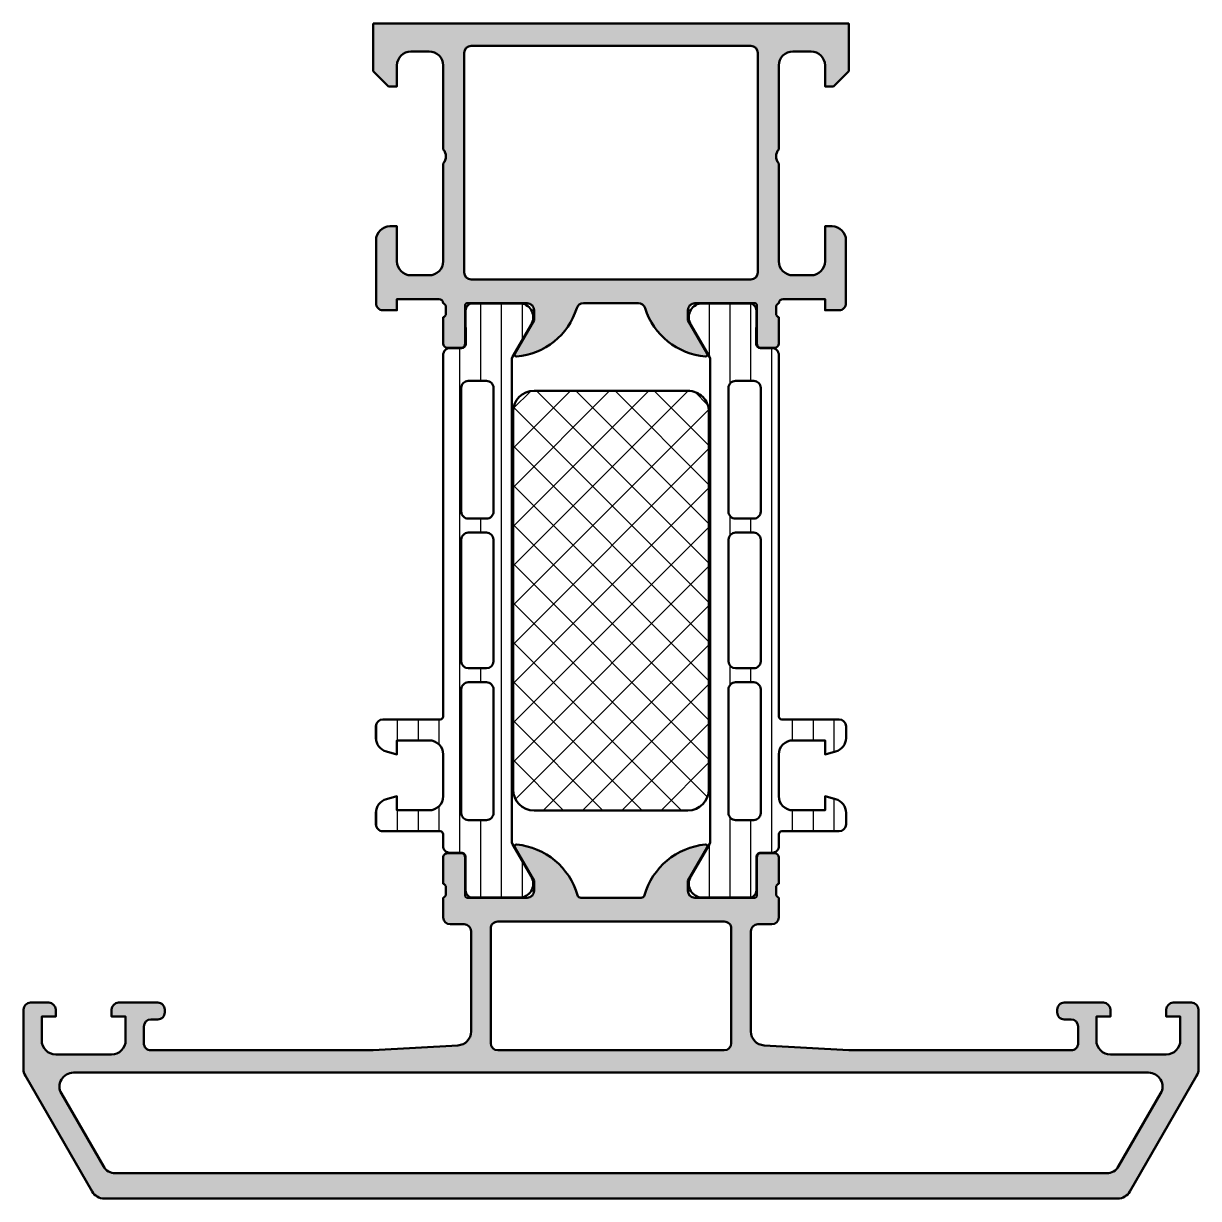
# Model space of a CAD drawing. Extents: x 0 to 84, y 1 to 85.
import ezdxf

# ---------------------------------------------------------------- set-up
doc = ezdxf.new("R2010")
doc.units = 0
for name, color, linetype, lineweight in [('0S-Alu contour', 7, 'Continuous', 50), ('0S-Alu hatch', 252, 'Continuous', 25), ('0S-Plastic contour', 254, 'Continuous', 50), ('0S-Plastic hatch', 253, 'Continuous', 25), ('0S-PT contour', 91, 'Continuous', 50), ('0S-PT hatch', 103, 'Continuous', 25)]:
    doc.layers.add(name, color=color, linetype=linetype, lineweight=lineweight)
pattern_1 = [(90, (0, 0), (-1.4859, 0), [])]

# ---------------------------------------------------------------- blocks, each defined once
blk = doc.blocks.new('347470__0EFAA84F_3B06_42D3_899F_2176F6EC18F2_')
at = {"layer": '0S-Alu hatch'}
h = blk.add_hatch(color=256, dxfattribs=at)
edge = h.paths.add_edge_path()
edge.add_ellipse((29.92116444653429, 22.76752011515538), major_axis=(-0.2788950563274239, 0), ratio=1, start_angle=106.41987641949419, end_angle=181.1645893740998, ccw=False)
edge.add_line((30.00000089307734, 22.49999952316228), (30.00000089307734, 21.09999799728354))
edge.add_arc((30.50000089307734, 21.09999799728354), 0.5, 180, 270)
edge.add_line((30.50000089307734, 20.59999799728355), (31.50000089307734, 20.59999799728355))
edge.add_ellipse((31.50000089307734, 20.09999799728355), major_axis=(-0.5, 0), ratio=1, start_angle=180, end_angle=270, ccw=False)
edge.add_line((32.00000089307734, 20.09999799728355), (32.00000089307734, 12.94448852539023))
edge.add_ellipse((31.00001022148991, 12.94447682080039), major_axis=(-0.9999906716559287, 0), ratio=1, start_angle=93.26926935201033, end_angle=180.0006706298244, ccw=False)
edge.add_line((31.05703824659297, 11.94611358642539), (25.00000280042689, 11.5999984741207))
edge.add_line((25.00000280042689, 11.5999984741207), (9.100008903941596, 11.5999984741207))
edge.add_ellipse((9.100005264584935, 12.09999483476404), major_axis=(-0.4999963606565819, 0), ratio=1, start_angle=-0.000417042864683026, end_angle=90.00041704258939, ccw=False)
edge.add_line((8.600008903941596, 12.0999984741231), (8.600008903941596, 13.30000305175731))
edge.add_ellipse((9.100011644809298, 13.30000031088972), major_axis=(-0.5000027408752123, 0), ratio=1, start_angle=270.00031407858114, end_angle=359.99968592151924, ccw=False)
edge.add_line((9.100008903941596, 13.80000305175742), (9.600008903941596, 13.80000305175742))
edge.add_arc((9.600021785517823, 14.29999017018119), 0.4999871185897141, 269.9985238420675, 360.0014761578453)
edge.add_line((10.10000890394159, 14.30000305175666), (10.10000890394159, 14.49999999999961))
edge.add_arc((9.600022703926284, 14.50001379998429), 0.4999862002057592, 359.9984185945515, 450.001581405406)
edge.add_line((9.600008903941596, 14.99999999999961), (6.799990593394722, 14.99999999999961))
edge.add_arc((6.80003932916871, 14.49995126422562), 0.5000487381489312, 90.00558416400675, 179.994415836045)
edge.add_line((6.299990593394722, 14.49999999999915), (6.299990593394722, 13.99999999999961))
edge.add_line((6.299990593394722, 13.99999999999961), (7.299990593394722, 13.99999999999961))
edge.add_line((7.299990593394722, 13.99999999999961), (7.299990593394722, 12.30000305175742))
edge.add_ellipse((6.300037843102492, 12.29995580302594), major_axis=(-0.9999527514085045, 0), ratio=1, start_angle=89.9990412743004, end_angle=180.0027072808267, ccw=False)
edge.add_line((6.300021110973018, 11.30000305175742), (2.299990593394708, 11.30000305175742))
edge.add_ellipse((2.30003377189436, 12.30004623025707), major_axis=(-1.000043179431803, 0), ratio=1, start_angle=0.00247383901108833, end_angle=89.99752616102239, ccw=False)
edge.add_line((1.299990593394708, 12.30000305175684), (1.300049721202326, 13.99999999999972))
edge.add_line((1.300049721202326, 13.99999999999972), (2.300049721202325, 13.99999999999961))
edge.add_line((2.300049721202325, 13.99999999999961), (2.300049721202325, 14.49999999999961))
edge.add_arc((1.799999769986383, 14.49995004878366), 0.500049953710817, 0.0057234159238532, 89.99427658409537)
edge.add_line((1.800049721202297, 14.99999999999961), (0.5000008930773261, 14.99999999999961))
edge.add_arc((0.5000508442932114, 14.49995004878375), 0.5000499537107316, 90.00572341590134, 179.9942765840761)
edge.add_line((8.930773546e-07, 14.49999999999983), (-8.930773293e-07, 10.25881933083658))
edge.add_arc((0.9999991069225314, 10.25881877819851), 1.000000000000013, 179.9999683527403, 209.9999999999999)
edge.add_line((0.1339737031380802, 9.75881877819851), (4.902204947919342, 1.499999999999836))
edge.add_arc((5.768230351703795, 1.999999999999861), 1.000000000000025, 210.0000000000008, 270.0000000000013)
edge.add_line((5.768230351703818, 0.9999999999998362), (78.23175712933612, 0.9999999999998294))
edge.add_arc((78.23175712933612, 1.999999999999808), 0.9999999999999786, 270, 330.0000000000001)
edge.add_line((79.09778253312054, 1.49999999999982), (83.86601377790183, 9.758818778198439))
edge.add_arc((82.9999883741174, 10.25881877819844), 1.00000000000001, 330.0000000000001, 360.0000316702843)
edge.add_line((83.99998837411725, 10.25881933094918), (83.99998658796255, 14.49999999999972))
edge.add_arc((83.4999366367467, 14.49995004878374), 0.5000499537107459, 0.0057234159238532, 89.99427658409702)
edge.add_line((83.4999865879626, 14.99999999999961), (82.1999377598376, 14.99999999999962))
edge.add_arc((82.19998771105354, 14.49995004878368), 0.500049953710817, 90.00572341590787, 179.9942765840761)
edge.add_line((81.6999377598376, 14.49999999999976), (81.6999377598376, 13.99999999999961))
edge.add_line((81.6999377598376, 13.99999999999961), (82.6999377598376, 13.99999999999972))
edge.add_line((82.6999377598376, 13.99999999999972), (82.69999688764521, 12.30000305175753))
edge.add_ellipse((81.69995370914557, 12.30004623025706), major_axis=(-1.000043179431789, 0), ratio=1, start_angle=90.00247383897681, end_angle=179.9975261609891, ccw=False)
edge.add_line((81.69999688764521, 11.30000305175743), (77.69996637006686, 11.30000305175741))
edge.add_ellipse((77.69994963793742, 12.2999558030259), major_axis=(-0.9999527514084835, 0), ratio=1, start_angle=-0.0027072808267121218, end_angle=90.00095872569761, ccw=False)
edge.add_line((76.69999688764521, 12.30000305175754), (76.69999688764521, 13.99999999999961))
edge.add_line((76.69999688764521, 13.99999999999961), (77.69999688764521, 13.99999999999961))
edge.add_line((77.69999688764521, 13.99999999999961), (77.69999688764521, 14.49999999999949))
edge.add_arc((77.19994815187123, 14.49995126422561), 0.5000487381489312, 0.0055841639549441, 89.99441583599327)
edge.add_line((77.19999688764521, 14.9999999999996), (74.39997857709832, 14.99999999999962))
edge.add_arc((74.39996477711365, 14.50001379998431), 0.4999862002057592, 89.99841859459399, 180.0015814054484)
edge.add_line((73.89997857709832, 14.49999999999925), (73.89997857709832, 14.30000305175742))
edge.add_arc((74.39996569552211, 14.29999017018119), 0.4999871185897141, 179.9985238419079, 270.0014761579325)
edge.add_line((74.39997857709832, 13.80000305175742), (74.89997857709834, 13.80000305175742))
edge.add_ellipse((74.89997583623064, 13.30000031088972), major_axis=(-0.5000027408752123, 0), ratio=1, start_angle=180.0003140784808, end_angle=269.99968592141886, ccw=False)
edge.add_line((75.39997857709834, 13.30000305175654), (75.39997857709834, 12.09999847412059))
edge.add_ellipse((74.899982216455, 12.09999483476404), major_axis=(-0.4999963606565819, 0), ratio=1, start_angle=89.99958295741061, end_angle=180.0004170428646, ccw=False)
edge.add_line((74.89997857709834, 11.5999984741207), (58.99998468061305, 11.5999984741207))
edge.add_line((58.99998468061305, 11.5999984741207), (52.94294923444697, 11.94611358642539))
edge.add_ellipse((52.99997725955002, 12.94447682080039), major_axis=(-0.9999906716559276, 0), ratio=1, start_angle=-0.0006706298242988851, end_angle=86.7307306479899, ccw=False)
edge.add_line((51.9999865879626, 12.94448852538971), (51.9999865879626, 20.09999799728355))
edge.add_ellipse((52.49998658796259, 20.09999799728355), major_axis=(-0.5, 0), ratio=1, start_angle=270, end_angle=360, ccw=False)
edge.add_line((52.49998658796259, 20.59999799728355), (53.49998658796259, 20.59999799728355))
edge.add_arc((53.49998658796259, 21.09999799728354), 0.5, 270, 360)
edge.add_line((53.9999865879626, 21.09999799728354), (53.9999865879626, 22.49999952316227))
edge.add_ellipse((54.07882303450563, 22.76752011515538), major_axis=(-0.2788950563274304, 0), ratio=1, start_angle=-1.1645893740997053, end_angle=73.5801235805107, ccw=False)
edge.add_line((53.79998558796258, 22.77318852315377), (53.79998558796258, 23.22678252315378))
edge.add_ellipse((54.07885368360575, 23.23244318263083), major_axis=(-0.2789255417371504, 0), ratio=1, start_angle=-73.57540544464808, end_angle=1.1628700728853119, ccw=False)
edge.add_line((53.9999865879626, 23.49998652315377), (53.9999865879626, 25.37999752316228))
edge.add_arc((53.69998658796259, 25.37999752316227), 0.3000000000000114, 0, 90)
edge.add_line((53.69998658796259, 25.67999752316228), (52.7200122689198, 25.67999752316228))
edge.add_arc((52.7200122689198, 25.37999752316227), 0.3000000000000114, 90, 180)
edge.add_line((52.42001226891979, 25.37999752316227), (52.42001226891979, 22.61999952316228))
edge.add_ellipse((52.30001226891978, 22.61999952316228), major_axis=(-0.1200000000000045, 0), ratio=1, start_angle=90, end_angle=180, ccw=False)
edge.add_line((52.30001226891978, 22.49999952316228), (47.99998658796259, 22.49999952316228))
edge.add_ellipse((47.9999865879626, 22.99999952316229), major_axis=(-0.5000000000000071, 0), ratio=1, start_angle=0, end_angle=89.9999999999992, ccw=False)
edge.add_line((47.49998658796259, 22.99999952316229), (47.49998658796259, 23.69999952316232))
edge.add_line((47.49998658796259, 23.69999952316232), (48.88148204558497, 26.09281984618986))
edge.add_arc((48.7618668033143, 26.16187973851398), 0.1381197846482876, 330.0000000000132, 457.7024374940967)
edge.add_arc((49.20948519129805, 21.32052850371014), 4.999999999999759, 95.34922800961814, 164.2000031475272)
edge.add_ellipse((44.15784064674178, 22.74999952316244), major_axis=(-0.250000000000164, 0), ratio=1, start_angle=90.0000000000179, end_angle=164.2000031475395, ccw=False)
edge.add_line((44.15784064674186, 22.49999952316228), (39.84214683429811, 22.49999952316228))
edge.add_ellipse((39.84214683429814, 22.74999952316232), major_axis=(-0.2500000000000426, 0), ratio=1, start_angle=15.79999685247958, end_angle=89.99999999999352, ccw=False)
edge.add_arc((34.79050228974183, 21.32052850371), 4.999999999999908, 15.79999685247203, 84.65077199038146)
edge.add_arc((35.23812067772563, 26.16187973851398), 0.1381197846482904, 82.2975625059003, 209.9999999999921)
edge.add_line((35.11850543545496, 26.09281984618985), (36.50000089307734, 23.69999952316232))
edge.add_line((36.50000089307734, 23.69999952316232), (36.50000089307734, 22.9999995231623))
edge.add_ellipse((36.00000089307734, 22.99999952316229), major_axis=(-0.5000000000000071, 0), ratio=1, start_angle=89.9999999999975, end_angle=180, ccw=False)
edge.add_line((36.00000089307731, 22.49999952316228), (31.69997521212013, 22.49999952316228))
edge.add_ellipse((31.69997521212013, 22.61999952316229), major_axis=(-0.1200000000000116, 0), ratio=1, start_angle=0, end_angle=89.9999999999967, ccw=False)
edge.add_line((31.57997521212012, 22.61999952316229), (31.57997521212012, 25.37999752316228))
edge.add_arc((31.27997521212011, 25.37999752316227), 0.3000000000000114, 0, 90)
edge.add_line((31.27997521212011, 25.67999752316228), (30.30000089307733, 25.67999752316228))
edge.add_arc((30.30000089307731, 25.37999752316231), 0.2999999999999687, 89.99999999999729, 180)
edge.add_line((30.00000089307734, 25.37999752316231), (30.00000089307734, 23.49998652315377))
edge.add_ellipse((29.92113379743417, 23.23244318263084), major_axis=(-0.2789255417371463, 0), ratio=1, start_angle=178.8371299271111, end_angle=253.5754054446433, ccw=False)
edge.add_line((30.20000189307733, 23.22678252315377), (30.20000189307733, 22.77318852315377))
edge = h.paths.add_edge_path()
edge.add_line((5.710495324784842, 3.299999999999833), (2.708273927200194, 8.499999996187007))
edge.add_ellipse((3.574299330984648, 8.99999999618699), major_axis=(-1.000000000000003, 0), ratio=1, start_angle=-90.00000000000051, end_angle=29.999999999998693, ccw=False)
edge.add_line((3.574299330984656, 9.999999996186993), (80.42568815005534, 9.999999996186968))
edge.add_ellipse((80.42568815005532, 8.99999999618697), major_axis=(-0.9999999999999984, 0), ratio=1, start_angle=149.9999999999996, end_angle=269.9999999999992, ccw=False)
edge.add_line((81.29171355383976, 8.499999996186965), (78.28949215625487, 3.299999999999473))
edge.add_ellipse((77.42346675247045, 3.799999999999458), major_axis=(-0.9999999999999795, 0), ratio=1, start_angle=90, end_angle=150.0000000000003, ccw=False)
edge.add_line((77.42346675247045, 2.799999999999478), (6.576520728569263, 2.799999999999819))
edge.add_ellipse((6.576520728569281, 3.799999999999805), major_axis=(-0.9999999999999863, 0), ratio=1, start_angle=29.999999999998522, end_angle=89.99999999999898, ccw=False)
edge = h.paths.add_edge_path()
edge.add_ellipse((33.89999478956172, 12.0999984741207), major_axis=(-0.5, 0), ratio=1, start_angle=0, end_angle=90, ccw=False)
edge.add_line((33.39999478956172, 12.0999984741207), (33.39999478956172, 20.29999481491456))
edge.add_ellipse((33.89999191692992, 20.29999768754636), major_axis=(-0.4999971273764557, 0), ratio=1, start_angle=-90.00032918124731, end_angle=0.0003291815056059022, ccw=False)
edge.add_line((33.89999478956172, 20.79999481491456), (50.09999269147822, 20.79999481491456))
edge.add_ellipse((50.09999556411002, 20.29999768754636), major_axis=(-0.4999971273764557, 0), ratio=1, start_angle=179.9996708184945, end_angle=270.00032918124725, ccw=False)
edge.add_line((50.59999269147822, 20.29999481491456), (50.59999269147822, 12.09999847412072))
edge.add_ellipse((50.09999269147822, 12.09999847412072), major_axis=(-0.5, 0), ratio=1, start_angle=90, end_angle=180, ccw=False)
edge.add_line((50.09999269147822, 11.59999847412072), (33.89999478956172, 11.5999984741207))
at = {"layer": '0S-Alu contour', "color": 7}
for points in [[(35.11850543545496, 26.09281984618985), (36.50000089307734, 23.69999952316232), (36.50000089307734, 22.9999995231623)], [(47.49998658796259, 22.99999952316229), (47.49998658796259, 23.69999952316232), (48.88148204558497, 26.09281984618986)], [(30.00000089307734, 25.37999752316231), (30.00000089307734, 23.49998652315377)], [(31.27997521212011, 25.67999752316228), (30.30000089307733, 25.67999752316228)], [(31.57997521212012, 22.61999952316229), (31.57997521212012, 25.37999752316228)], [(52.42001226891979, 25.37999752316227), (52.42001226891979, 22.61999952316228)], [(53.69998658796259, 25.67999752316228), (52.7200122689198, 25.67999752316228)], [(53.9999865879626, 23.49998652315377), (53.9999865879626, 25.37999752316228)], [(30.20000189307733, 23.22678252315377), (30.20000189307733, 22.77318852315377)], [(53.79998558796258, 22.77318852315377), (53.79998558796258, 23.22678252315378)], [(30.00000089307734, 22.49999952316228), (30.00000089307734, 21.09999799728354)], [(36.00000089307731, 22.49999952316228), (31.69997521212013, 22.49999952316228)], [(44.15784064674186, 22.49999952316228), (39.84214683429811, 22.49999952316228)], [(52.30001226891978, 22.49999952316228), (47.99998658796259, 22.49999952316228)], [(53.9999865879626, 21.09999799728354), (53.9999865879626, 22.49999952316227)], [(30.50000089307734, 20.59999799728355), (31.50000089307734, 20.59999799728355)], [(33.39999478956172, 12.0999984741207), (33.39999478956172, 20.29999481491456)], [(33.89999478956172, 20.79999481491456), (50.09999269147822, 20.79999481491456)], [(50.59999269147822, 20.29999481491456), (50.59999269147822, 12.09999847412072)], [(52.49998658796259, 20.59999799728355), (53.49998658796259, 20.59999799728355)], [(32.00000089307734, 20.09999799728355), (32.00000089307734, 12.94448852539023)], [(51.9999865879626, 12.94448852538971), (51.9999865879626, 20.09999799728355)], [(8.930773546e-07, 14.49999999999983), (-8.930773293e-07, 10.25881933083658)], [(1.800049721202297, 14.99999999999961), (0.5000008930773261, 14.99999999999961)], [(1.299990593394708, 12.30000305175684), (1.300049721202326, 13.99999999999972), (2.300049721202325, 13.99999999999961), (2.300049721202325, 14.49999999999961)], [(6.299990593394722, 14.49999999999915), (6.299990593394722, 13.99999999999961), (7.299990593394722, 13.99999999999961), (7.299990593394722, 12.30000305175742)], [(9.600008903941596, 14.99999999999961), (6.799990593394722, 14.99999999999961)], [(10.10000890394159, 14.30000305175666), (10.10000890394159, 14.49999999999961)], [(73.89997857709832, 14.49999999999925), (73.89997857709832, 14.30000305175742)], [(77.19999688764521, 14.9999999999996), (74.39997857709832, 14.99999999999962)], [(76.69999688764521, 12.30000305175754), (76.69999688764521, 13.99999999999961), (77.69999688764521, 13.99999999999961), (77.69999688764521, 14.49999999999949)], [(81.6999377598376, 14.49999999999976), (81.6999377598376, 13.99999999999961), (82.6999377598376, 13.99999999999972), (82.69999688764521, 12.30000305175753)], [(83.4999865879626, 14.99999999999961), (82.1999377598376, 14.99999999999962)], [(83.99998837411725, 10.25881933094918), (83.99998658796255, 14.49999999999972)], [(9.100008903941596, 13.80000305175742), (9.600008903941596, 13.80000305175742)], [(74.39997857709832, 13.80000305175742), (74.89997857709834, 13.80000305175742)], [(8.600008903941596, 12.0999984741231), (8.600008903941596, 13.30000305175731)], [(75.39997857709834, 13.30000305175654), (75.39997857709834, 12.09999847412059)], [(31.05703824659297, 11.94611358642539), (25.00000280042689, 11.5999984741207), (9.100008903941596, 11.5999984741207)], [(74.89997857709834, 11.5999984741207), (58.99998468061305, 11.5999984741207), (52.94294923444697, 11.94611358642539)], [(6.300021110973018, 11.30000305175742), (2.299990593394708, 11.30000305175742)], [(50.09999269147822, 11.59999847412072), (33.89999478956172, 11.5999984741207)], [(81.69999688764521, 11.30000305175743), (77.69996637006686, 11.30000305175741)], [(0.1339737031380802, 9.75881877819851), (4.902204947919342, 1.499999999999836)], [(3.574299330984656, 9.999999996186993), (80.42568815005534, 9.999999996186968)], [(79.09778253312054, 1.49999999999982), (83.86601377790183, 9.758818778198439)], [(5.710495324784842, 3.299999999999833), (2.708273927200194, 8.499999996187007)], [(81.29171355383976, 8.499999996186965), (78.28949215625487, 3.299999999999473)], [(77.42346675247045, 2.799999999999478), (6.576520728569263, 2.799999999999819)], [(5.768230351703818, 0.9999999999998362), (78.23175712933612, 0.9999999999998294)]]:
    blk.add_lwpolyline(points, dxfattribs=at)
for centre, radius, start, end in [((35.23812067772563, 26.16187973851398), 0.1381197846482904, 82.2975625059003, 209.9999999999921), ((34.79050228974183, 21.32052850371), 4.999999999999908, 15.79999685247203, 84.65077199038146), ((49.20948519129805, 21.32052850371014), 4.999999999999759, 95.34922800961814, 164.2000031475272), ((48.7618668033143, 26.16187973851398), 0.1381197846482876, 330.0000000000132, 97.70243749409678), ((30.30000089307731, 25.37999752316231), 0.2999999999999687, 89.99999999999729, 180), ((31.27997521212011, 25.37999752316227), 0.3000000000000114, 0, 90), ((52.7200122689198, 25.37999752316227), 0.3000000000000114, 90, 180), ((53.69998658796259, 25.37999752316227), 0.3000000000000114, 0, 90), ((30.50000089307734, 21.09999799728354), 0.5, 180, 270), ((53.49998658796259, 21.09999799728354), 0.5, 270, 0), ((0.5000508442932114, 14.49995004878375), 0.5000499537107316, 90.00572341590134, 179.9942765840761), ((1.799999769986383, 14.49995004878366), 0.500049953710817, 0.0057234159238532, 89.99427658409537), ((6.80003932916871, 14.49995126422562), 0.5000487381489312, 90.00558416400675, 179.994415836045), ((9.600022703926284, 14.50001379998429), 0.4999862002057592, 359.9984185945515, 90.00158140540601), ((9.600021785517823, 14.29999017018119), 0.4999871185897141, 269.9985238420675, 0.0014761578452432), ((74.39996477711365, 14.50001379998431), 0.4999862002057592, 89.99841859459399, 180.0015814054484), ((74.39996569552211, 14.29999017018119), 0.4999871185897141, 179.9985238419079, 270.0014761579325), ((77.19994815187123, 14.49995126422561), 0.5000487381489312, 0.0055841639549441, 89.99441583599327), ((82.19998771105354, 14.49995004878368), 0.500049953710817, 90.00572341590787, 179.9942765840761), ((83.4999366367467, 14.49995004878374), 0.5000499537107459, 0.0057234159238532, 89.99427658409702), ((0.9999991069225314, 10.25881877819851), 1.000000000000013, 179.9999683527403, 209.9999999999999), ((82.9999883741174, 10.25881877819844), 1.00000000000001, 330.0000000000001, 3.16702843074e-05), ((5.768230351703795, 1.999999999999861), 1.000000000000025, 210.0000000000008, 270.0000000000013), ((78.23175712933612, 1.999999999999808), 0.9999999999999786, 270, 330.0000000000001)]:
    blk.add_arc(centre, radius, start, end, dxfattribs=at)
at = {"layer": '0S-Alu contour', "color": 7, "extrusion": (0, 0, -1)}
for centre, radius, start, end in [((-29.92113379743417, 23.23244318263084), 0.2789255417371463, 106.4245945553567, 181.162870072889), ((-29.92116444653429, 22.76752011515538), 0.2788950563274239, 178.8354106259002, 253.5801235805058), ((-36.00000089307734, 22.99999952316229), 0.5000000000000071, 180, 270.0000000000025), ((-39.84214683429814, 22.74999952316232), 0.2500000000000426, 270.0000000000065, 344.2000031475204), ((-44.15784064674178, 22.74999952316244), 0.250000000000164, 195.7999968524605, 269.9999999999821), ((-47.9999865879626, 22.99999952316229), 0.5000000000000071, 270.0000000000008, 0), ((-54.07882303450563, 22.76752011515538), 0.2788950563274304, 286.4198764194893, 1.164589374099741), ((-54.07885368360575, 23.23244318263083), 0.2789255417371504, 358.8371299271147, 73.57540544464815), ((-31.69997521212013, 22.61999952316229), 0.1200000000000116, 270.0000000000033, 0), ((-52.30001226891978, 22.61999952316228), 0.1200000000000045, 180, 270), ((-31.50000089307734, 20.09999799728355), 0.5, 90, 180), ((-33.89999191692992, 20.29999768754636), 0.4999971273764557, 359.9996708184944, 90.0003291812473), ((-50.09999556411002, 20.29999768754636), 0.4999971273764557, 89.99967081875272, 180.0003291815056), ((-52.49998658796259, 20.09999799728355), 0.5, 0, 90), ((-9.100011644809298, 13.30000031088972), 0.5000027408752123, 0.0003140784807261, 89.99968592141887), ((-74.89997583623064, 13.30000031088972), 0.5000027408752123, 90.00031407858111, 179.9996859215192), ((-31.00001022148991, 12.94447682080039), 0.9999906716559289, 179.9993293701756, 266.7307306479897), ((-52.99997725955002, 12.94447682080039), 0.9999906716559278, 273.2692693520101, 0.000670629824406), ((-2.30003377189436, 12.30004623025707), 1.000043179431803, 270.0024738389776, 359.9975261609889), ((-6.300037843102492, 12.29995580302594), 0.9999527514085045, 179.9972927191733, 270.0009587256996), ((-9.100005264584935, 12.09999483476404), 0.4999963606565819, 269.9995829574106, 0.0004170428646345), ((-33.89999478956172, 12.0999984741207), 0.5, 270, 0), ((-50.09999269147822, 12.09999847412072), 0.5, 180, 270), ((-74.899982216455, 12.09999483476404), 0.4999963606565819, 179.9995829571354, 270.0004170425894), ((-77.69994963793742, 12.2999558030259), 0.9999527514084835, 269.9990412743024, 0.0027072808266599), ((-81.69995370914557, 12.30004623025706), 1.000043179431789, 180.002473839011, 269.9975261610232), ((-3.574299330984648, 8.99999999618699), 1.000000000000003, 330.0000000000013, 90.00000000000047), ((-80.42568815005532, 8.99999999618697), 0.9999999999999984, 90.00000000000081, 210.0000000000004), ((-6.576520728569281, 3.799999999999805), 0.9999999999999863, 270.000000000001, 330.0000000000015), ((-77.42346675247045, 3.799999999999458), 0.9999999999999795, 209.9999999999998, 270)]:
    blk.add_arc(centre, radius, start, end, dxfattribs=at)
blk = doc.blocks.new('345110__C82A5356_EB1D_4D89_AD44_10C239CF2454_')
at = {"layer": '0S-Alu hatch'}
h = blk.add_hatch(color=256, dxfattribs=at)
edge = h.paths.add_edge_path()
edge.add_line((25.00000106811058, 85), (25.00000106811058, 81.5999679203087))
edge.add_line((25.00000106811058, 81.5999679203087), (26.09997665404808, 80.49999257278978))
edge.add_line((26.09997665404808, 80.49999257278978), (26.69995223998558, 80.49999257278978))
edge.add_line((26.69995223998558, 80.49999257278978), (26.69995223998558, 82.00045009804307))
edge.add_ellipse((27.70003863926112, 82.00035606868471), major_axis=(-1.00008640369592, 0), ratio=1, start_angle=270.004949886159, end_angle=359.99461298015063, ccw=False)
edge.add_line((27.69995223998558, 83.00044246864853), (29.00000106811057, 83.00044246864854))
edge.add_ellipse((28.99994625942234, 82.00038766034936), major_axis=(-1.000054809801096, 0), ratio=1, start_angle=180.002703004082, end_angle=269.99685986559257, ccw=False)
edge.add_line((30.00000106811057, 82.00043483925599), (30.00000106811058, 75.99999972534715))
edge.add_ellipse((29.47516172779222, 75.49999972534715), major_axis=(-0.724883668698509, 0), ratio=1, start_angle=136.3884232636867, end_angle=223.6115767363134, ccw=False)
edge.add_line((30.00000106811058, 74.99999972534715), (30.00000106811058, 67.99999972534715))
edge.add_ellipse((28.99994227038162, 68.00005852307612), major_axis=(-1.000058799457449, 0), ratio=1, start_angle=90.0033686636416, end_angle=179.996631336242, ccw=False)
edge.add_line((29.00000106811059, 66.99999972534715), (27.69995223998556, 66.99999972534715))
edge.add_ellipse((27.70003971055452, 68.00008719591608), major_axis=(-1.000087474394144, 0), ratio=1, start_angle=0.005011256110094564, end_angle=89.99498874391782, ccw=False)
edge.add_line((26.69995223998558, 67.99999972534664), (26.69995223998558, 70.49999972534715))
edge.add_line((26.69995223998558, 70.49999972534715), (26.19995223998558, 70.49999972534715))
edge.add_arc((26.20003971055452, 69.49991225477821), 1.00008747439416, 90.00501125608184, 179.9949887438899)
edge.add_line((25.19995223998558, 69.49999972534765), (25.20001327514183, 64.99999972534715))
edge.add_arc((25.69998253452118, 64.99997661371017), 0.499969259913529, 179.9973514386468, 270.0035228322333)
edge.add_line((25.70001327514184, 64.50000735474168), (26.70001327514183, 64.49999972534715))
edge.add_line((26.70001327514183, 64.49999972534715), (26.70001327514182, 65.29999514771043))
edge.add_line((26.70001327514182, 65.29999514771043), (29.69995405472254, 65.29999514771043))
edge.add_ellipse((29.69988057415703, 64.99999515670939), major_axis=(-0.3000000000000337, 0), ratio=1, start_angle=180.024914814169, end_angle=269.9859662455922, ccw=False)
edge.add_ellipse((29.92104409925041, 64.7326050183741), major_axis=(-0.2788950563274228, 0), ratio=1, start_angle=178.8354106258969, end_angle=253.5801235805057, ccw=False)
edge.add_line((30.19988154579345, 64.7269366103757), (30.19988154579343, 64.2733426103757))
edge.add_ellipse((29.92101345015026, 64.26768195089865), major_axis=(-0.2789255417371505, 0), ratio=1, start_angle=106.42459455535229, end_angle=181.1628700728862, ccw=False)
edge.add_line((29.99988054579342, 64.0001386103757), (29.99988054579344, 62.12012761036719))
edge.add_arc((30.29988054579343, 62.12012761036719), 0.2999999999999971, 180, 270)
edge.add_line((30.29988054579343, 61.8201276103672), (31.27985486483622, 61.8201276103672))
edge.add_arc((31.27985486483622, 62.12012761036719), 0.2999999999999971, 270, 360)
edge.add_line((31.57985486483621, 62.12012761036719), (31.57985486483621, 64.88012925171087))
edge.add_ellipse((31.69985486483621, 64.88012925171085), major_axis=(-0.1199999999999974, 0), ratio=1, start_angle=269.99990065165457, end_angle=360, ccw=False)
edge.add_line((31.6998550729109, 65.00012925171067), (35.99987899779808, 65.00012179565965))
edge.add_ellipse((35.99989188005173, 64.50013467805168), major_axis=(-0.4999871177739289, 0), ratio=1, start_angle=179.9993980350858, end_angle=270.00147623556404, ccw=False)
edge.add_line((36.49987899779807, 64.50012942505215), (36.49987899779808, 63.80012484741746))
edge.add_line((36.49987899779808, 63.80012484741746), (35.11780838561474, 61.40630046574698))
edge.add_arc((35.23619415551164, 61.33795063410185), 0.1367000000000065, 150.0000814796198, 274.3397826725441)
edge.add_arc((34.87711909478889, 66.06955313799685), 4.881907809369218, 274.3397826725372, 343.0454840365642)
edge.add_ellipse((40.02511063812291, 64.50012179565971), major_axis=(-0.4999999999999369, 0), ratio=1, start_angle=270, end_angle=343.04548403656395, ccw=False)
edge.add_line((40.02511063812291, 65.00012179565962), (43.95784164032277, 65.00012179565965))
edge.add_ellipse((43.95784164032285, 64.5001217956597), major_axis=(-0.4999999999999574, 0), ratio=1, start_angle=197.2895527157438, end_angle=270.000000000009, ccw=False)
edge.add_arc((49.1358846415434, 66.1118668983077), 4.923085062803216, 197.2895527157344, 265.5272736079399)
edge.add_arc((48.76262060419417, 61.34005844365998), 0.1367000000000096, 265.5272736079397, 389.9999185203853)
edge.add_line((48.88100637409108, 61.40840827530513), (47.50015270232688, 63.80012484741746))
edge.add_line((47.50015270232688, 63.80012484741746), (47.50015270232688, 64.50012942505418))
edge.add_ellipse((48.00013982007323, 64.50013467805167), major_axis=(-0.4999871177739381, 0), ratio=1, start_angle=-90.00147623556478, end_angle=0.0006019649143240713, ccw=False)
edge.add_line((48.00015270232688, 65.00012179565965), (52.3001766271981, 65.00012925171069))
edge.add_ellipse((52.30017683527279, 64.88012925171087), major_axis=(-0.1200000000000002, 0), ratio=1, start_angle=180, end_angle=270.0000993483455, ccw=False)
edge.add_line((52.42017683527279, 64.88012925171087), (52.42017683527279, 62.1201276103279))
edge.add_arc((52.72017683527278, 62.1201276103279), 0.2999999999999945, 180, 270)
edge.add_line((52.72017683527278, 61.8201276103279), (53.70015115431558, 61.8201276103279))
edge.add_arc((53.70015115431558, 62.1201276103279), 0.2999999999999971, 270, 360)
edge.add_line((54.00015115431557, 62.1201276103279), (54.00015115431557, 64.00013861033642))
edge.add_ellipse((54.07901824995875, 64.26768195085936), major_axis=(-0.2789255417371443, 0), ratio=1, start_angle=-1.1628700728862214, end_angle=73.57540544464467, ccw=False)
edge.add_line((53.80015015431558, 64.27334261033641), (53.80015015431557, 64.72693661033641))
edge.add_ellipse((54.07898760085859, 64.73260501833478), major_axis=(-0.2788950563274022, 0), ratio=1, start_angle=-73.58012358050911, end_angle=1.16458937409692, ccw=False)
edge.add_ellipse((54.30015112597963, 64.99999515668176), major_axis=(-0.3000000000276625, 0), ratio=1, start_angle=270.01403375663676, end_angle=359.9750851880692, ccw=False)
edge.add_line((54.30007764540244, 65.29999514771043), (57.30001830577385, 65.29999514771043))
edge.add_line((57.30001830577385, 65.29999514771043), (57.30001830577385, 64.49999972534715))
edge.add_line((57.30001830577385, 64.49999972534715), (58.30001830577383, 64.50000735474168))
edge.add_arc((58.30004904639451, 64.99997661371016), 0.4999692599135244, 269.9964771677659, 360.0026485613531)
edge.add_line((58.80001830577384, 64.99999972534718), (58.8000793409301, 69.49999972534715))
edge.add_arc((57.79999187036115, 69.49991225477821), 1.000087474394154, 0.0050112561101264, 89.99498874391819)
edge.add_line((57.8000793409301, 70.49999972534715), (57.30007934093009, 70.49999972534715))
edge.add_line((57.30007934093009, 70.49999972534715), (57.30007934093009, 67.99999972534715))
edge.add_ellipse((56.29999194345703, 68.00008712280979), major_axis=(-1.000087401291883, 0), ratio=1, start_angle=90.00501389832078, end_angle=179.9949929319336, ccw=False)
edge.add_line((56.30007946013939, 66.99999972534715), (55.00003063201439, 66.99999972534715))
edge.add_ellipse((55.00008942974336, 68.00005852307612), major_axis=(-1.000058799457453, 0), ratio=1, start_angle=0.0033686637580103707, end_angle=89.9966313363588, ccw=False)
edge.add_line((54.00003063201438, 67.9999997253451), (54.00003063201438, 74.99999972534715))
edge.add_ellipse((54.52486997233275, 75.49999972534715), major_axis=(-0.724883668698509, 0), ratio=1, start_angle=-43.61157673631328, end_angle=43.611576736313395, ccw=False)
edge.add_line((54.00003063201438, 75.99999972534715), (54.00003063201438, 82.00043483925401))
edge.add_ellipse((55.00008544070262, 82.00038766034935), major_axis=(-1.000054809801103, 0), ratio=1, start_angle=270.0031401344082, end_angle=359.997296995918, ccw=False)
edge.add_line((55.00003063201439, 83.00044246864853), (56.30007946013939, 83.00044246864854))
edge.add_ellipse((56.29999301452374, 82.00035614156477), major_axis=(-1.000086330819877, 0), ratio=1, start_angle=180.0053828449331, end_angle=269.995047458617, ccw=False)
edge.add_line((57.30007934093009, 82.00045009804246), (57.30007934093009, 80.49999257278978))
edge.add_line((57.30007934093009, 80.49999257278978), (57.90005492686759, 80.49999257278978))
edge.add_line((57.90005492686759, 80.49999257278978), (59.00003051757813, 81.5999679203087))
edge.add_line((59.00003051757813, 81.5999679203087), (59, 85))
edge.add_line((59, 85), (25.00000106811058, 85))
edge = h.paths.add_edge_path()
edge.add_line((31.50001441955101, 67.19999667358933), (31.50001441955101, 82.89999386024931))
edge.add_ellipse((32.00001716041862, 82.89999111938248), major_axis=(-0.5000027408751199, 0), ratio=1, start_angle=270.0003140785705, end_angle=359.99968592151924, ccw=False)
edge.add_line((32.00001441955101, 83.3999938602501), (52.00001537322532, 83.3999938602501))
edge.add_ellipse((52.00001263235772, 82.89999111938248), major_axis=(-0.5000027408751218, 0), ratio=1, start_angle=180.0003140784808, end_angle=269.99968592142943, ccw=False)
edge.add_line((52.50001537322532, 82.8999938602501), (52.50001537322532, 67.19999667359014))
edge.add_ellipse((52.00001263235771, 67.19999941445695), major_axis=(-0.5000027408751234, 0), ratio=1, start_angle=90.00031407857142, end_angle=179.9996859215194, ccw=False)
edge.add_line((52.00001537322532, 66.69999667358934), (32.00001441955101, 66.69999667358934))
edge.add_ellipse((32.00001716041861, 67.19999941445694), major_axis=(-0.5000027408751163, 0), ratio=1, start_angle=0.00031407848081244083, end_angle=89.99968592143023, ccw=False)
at = {"layer": '0S-Alu contour', "color": 7}
for points in [[(25.00000106811058, 85), (25.00000106811058, 81.5999679203087), (26.09997665404808, 80.49999257278978), (26.69995223998558, 80.49999257278978), (26.69995223998558, 82.00045009804307)], [(57.30007934093009, 82.00045009804246), (57.30007934093009, 80.49999257278978), (57.90005492686759, 80.49999257278978), (59.00003051757813, 81.5999679203087), (59, 85), (25.00000106811058, 85)], [(32.00001441955101, 83.3999938602501), (52.00001537322532, 83.3999938602501)], [(27.69995223998558, 83.00044246864853), (29.00000106811057, 83.00044246864854)], [(31.50001441955101, 67.19999667358933), (31.50001441955101, 82.89999386024931)], [(52.50001537322532, 82.8999938602501), (52.50001537322532, 67.19999667359014)], [(55.00003063201439, 83.00044246864853), (56.30007946013939, 83.00044246864854)], [(30.00000106811057, 82.00043483925599), (30.00000106811058, 75.99999972534715)], [(54.00003063201438, 75.99999972534715), (54.00003063201438, 82.00043483925401)], [(30.00000106811058, 74.99999972534715), (30.00000106811058, 67.99999972534715)], [(54.00003063201438, 67.9999997253451), (54.00003063201438, 74.99999972534715)], [(26.69995223998558, 67.99999972534664), (26.69995223998558, 70.49999972534715), (26.19995223998558, 70.49999972534715)], [(57.8000793409301, 70.49999972534715), (57.30007934093009, 70.49999972534715), (57.30007934093009, 67.99999972534715)], [(25.19995223998558, 69.49999972534765), (25.20001327514183, 64.99999972534715)], [(58.80001830577384, 64.99999972534718), (58.8000793409301, 69.49999972534715)], [(29.00000106811059, 66.99999972534715), (27.69995223998556, 66.99999972534715)], [(52.00001537322532, 66.69999667358934), (32.00001441955101, 66.69999667358934)], [(56.30007946013939, 66.99999972534715), (55.00003063201439, 66.99999972534715)], [(25.70001327514184, 64.50000735474168), (26.70001327514183, 64.49999972534715), (26.70001327514182, 65.29999514771043), (29.69995405472254, 65.29999514771043)], [(30.19988154579345, 64.7269366103757), (30.19988154579343, 64.2733426103757)], [(31.57985486483621, 62.12012761036719), (31.57985486483621, 64.88012925171087)], [(31.6998550729109, 65.00012925171067), (35.99987899779808, 65.00012179565965)], [(40.02511063812291, 65.00012179565962), (43.95784164032277, 65.00012179565965)], [(48.00015270232688, 65.00012179565965), (52.3001766271981, 65.00012925171069)], [(52.42017683527279, 64.88012925171087), (52.42017683527279, 62.1201276103279)], [(53.80015015431558, 64.27334261033641), (53.80015015431557, 64.72693661033641)], [(54.30007764540244, 65.29999514771043), (57.30001830577385, 65.29999514771043), (57.30001830577385, 64.49999972534715), (58.30001830577383, 64.50000735474168)], [(29.99988054579342, 64.0001386103757), (29.99988054579344, 62.12012761036719)], [(36.49987899779807, 64.50012942505215), (36.49987899779808, 63.80012484741746), (35.11780838561474, 61.40630046574698)], [(48.88100637409108, 61.40840827530513), (47.50015270232688, 63.80012484741746), (47.50015270232688, 64.50012942505418)], [(54.00015115431557, 62.1201276103279), (54.00015115431557, 64.00013861033642)], [(30.29988054579343, 61.8201276103672), (31.27985486483622, 61.8201276103672)], [(52.72017683527278, 61.8201276103279), (53.70015115431558, 61.8201276103279)]]:
    blk.add_lwpolyline(points, dxfattribs=at)
at = {"layer": '0S-Alu contour', "color": 7, "extrusion": (0, 0, -1)}
for centre, radius, start, end in [((-32.00001716041862, 82.89999111938248), 0.5000027408751199, 0.0003140784807261, 89.99968592142947), ((-52.00001263235772, 82.89999111938248), 0.5000027408751218, 90.00031407857054, 179.9996859215192), ((-27.70003863926112, 82.00035606868471), 1.00008640369592, 0.0053870198493499, 89.99505011384096), ((-28.99994625942234, 82.00038766034936), 1.000054809801096, 90.00314013440745, 179.997296995918), ((-55.00008544070262, 82.00038766034935), 1.000054809801103, 0.0027030040819815, 89.99685986559176), ((-56.29999301452374, 82.00035614156477), 1.000086330819877, 90.004952541383, 179.9946171550669), ((-29.47516172779222, 75.49999972534715), 0.724883668698509, 136.3884232636866, 223.6115767363133), ((-54.52486997233275, 75.49999972534715), 0.724883668698509, 316.3884232636866, 43.6115767363134), ((-27.70003971055452, 68.00008719591608), 1.000087474394144, 270.0050112560822, 359.9949887438899), ((-28.99994227038162, 68.00005852307612), 1.000058799457449, 180.003368663758, 269.9966313363584), ((-55.00008942974336, 68.00005852307612), 1.000058799457453, 270.0033686636412, 359.996631336242), ((-56.29999194345703, 68.00008712280979), 1.000087401291883, 180.0050070680665, 269.9949861016792), ((-32.00001716041861, 67.19999941445694), 0.5000027408751163, 270.0003140785698, 359.9996859215192), ((-52.00001263235771, 67.19999941445695), 0.5000027408751234, 180.0003140784807, 269.9996859214286), ((-29.69988057415703, 64.99999515670939), 0.3000000000000337, 90.0140337544078, 179.975085185831), ((-29.92104409925041, 64.7326050183741), 0.2788950563274228, 106.4198764194943, 181.1645893741031), ((-31.69985486483621, 64.88012925171085), 0.1199999999999974, 0, 90.00009934834546), ((-35.99989188005173, 64.50013467805168), 0.499987117773929, 89.99852376443596, 180.0006019649143), ((-40.02511063812291, 64.50012179565971), 0.4999999999999369, 16.95451596343606, 90), ((-43.95784164032285, 64.5001217956597), 0.4999999999999574, 89.99999999999103, 162.7104472842562), ((-48.00013982007323, 64.50013467805167), 0.4999871177739381, 359.9993980350857, 90.00147623556484), ((-52.30017683527279, 64.88012925171087), 0.1200000000000002, 89.99990065165453, 180), ((-54.07898760085859, 64.73260501833478), 0.2788950563274022, 358.8354106259031, 73.58012358050902), ((-54.30015112597963, 64.99999515668176), 0.3000000000276625, 0.0249148119308007, 89.98596624336322), ((-29.92101345015026, 64.26768195089865), 0.2789255417371505, 178.8371299271138, 253.5754054446477), ((-54.07901824995875, 64.26768195085936), 0.2789255417371443, 286.4245945553553, 1.162870072886224)]:
    blk.add_arc(centre, radius, start, end, dxfattribs=at)
at = {"layer": '0S-Alu contour', "color": 7}
for centre, radius, start, end in [((26.20003971055452, 69.49991225477821), 1.00008747439416, 90.00501125608184, 179.9949887438899), ((57.79999187036115, 69.49991225477821), 1.000087474394154, 0.0050112561101264, 89.99498874391819), ((25.69998253452118, 64.99997661371017), 0.499969259913529, 179.9973514386468, 270.0035228322333), ((58.30004904639451, 64.99997661371016), 0.4999692599135244, 269.9964771677659, 0.0026485613531484), ((34.87711909478889, 66.06955313799685), 4.881907809369218, 274.3397826725372, 343.0454840365642), ((49.1358846415434, 66.1118668983077), 4.923085062803216, 197.2895527157344, 265.5272736079399), ((30.29988054579343, 62.12012761036719), 0.2999999999999971, 180, 270), ((31.27985486483622, 62.12012761036719), 0.2999999999999971, 270, 0), ((35.23619415551164, 61.33795063410185), 0.1367000000000065, 150.0000814796198, 274.3397826725441), ((48.76262060419417, 61.34005844365998), 0.1367000000000096, 265.5272736079397, 29.99991852038532), ((52.72017683527278, 62.1201276103279), 0.2999999999999945, 180, 270), ((53.70015115431558, 62.1201276103279), 0.2999999999999971, 270, 0)]:
    blk.add_arc(centre, radius, start, end, dxfattribs=at)
blk = doc.blocks.new('284025__AAB0C85A_902C_4BC8_BAD9_A70925F3A98A___86339C87_D836_475F_8C5A_C7F694615AF0_')
at = {"layer": '0S-Plastic hatch'}
h = blk.add_hatch(dxfattribs=at)
h.set_pattern_fill('ANSI31', color=256, scale=0.4680000000000001, angle=45, style=0)
h.set_pattern_definition(pattern_1)
edge = h.paths.add_edge_path()
edge.add_ellipse((48.59997687326928, 60.92831451080935), major_axis=(-0.5000000001359661, 0), ratio=1, start_angle=180.0021352064704, end_angle=210.0020718928112, ccw=False)
edge.add_line((49.09997687305805, 60.92833314400312), (49.1010631854902, 26.57406438840372))
edge.add_ellipse((48.6010631857243, 26.57404680080275), major_axis=(-0.5000000000752212, 0), ratio=1, start_angle=150.0020787007792, end_angle=180.0020153905168, ccw=False)
edge.add_line((49.03408495743988, 26.3240625107053), (47.71569795965314, 24.04035790945003))
edge.add_arc((48.55697019031193, 23.49975345535554), 0.999996070924483, 147.2750591980467, 261.8204672459861)
edge.add_line((48.41469539339771, 22.50993022667913), (51.89123688920355, 22.51005687414322))
edge.add_arc((51.8912214185838, 23.01005285134943), 0.4999959774455577, 270.0017728166991, 360.0023777790716)
edge.add_line((52.3912173955988, 23.01007360121933), (52.39079851538601, 25.41007197055785))
edge.add_ellipse((52.69079851518921, 25.41008283679217), major_axis=(-0.299999999999997, 0), ratio=1, start_angle=-89.99792470211378, end_angle=0.002075297898500139, ccw=False)
edge.add_line((52.69078764895489, 25.71008283659537), (53.50111898176979, 25.71011146301358))
edge.add_arc((53.50110355038549, 26.21010878387343), 0.4999973210979704, 270.0017683158601, 360.0023822800018)
edge.add_line((54.00110087105127, 26.21012957307691), (54.00242141604121, 27.051201818204))
edge.add_ellipse((54.2024214160412, 27.05120181820403), major_axis=(-0.1999999999999815, 0), ratio=1, start_angle=270, end_angle=360, ccw=False)
edge.add_line((54.2024214160412, 27.25120181820401), (58.30242141602957, 27.25120181820399))
edge.add_arc((58.30242141602955, 27.75120181820403), 0.5000000000000285, 270.0000000000025, 360)
edge.add_line((58.80242141602957, 27.75120181820403), (58.80242141602911, 28.58195104156205))
edge.add_arc((57.80242141602958, 28.58195104156198), 0.9999999999995162, 0, 74.99999999891534)
edge.add_line((58.06124046115026, 29.54787686784569), (57.30242141602968, 29.75120181820394))
edge.add_line((57.30242141602968, 29.75120181820394), (57.30242141602957, 28.75120181820399))
edge.add_line((57.30242141602957, 28.75120181820399), (55.00242141604122, 28.75120181820399))
edge.add_ellipse((55.00413066176244, 29.75532830240565), major_axis=(-1.004127938958029, 0), ratio=1, start_angle=0.23408772131568867, end_angle=89.90246998467842, ccw=False)
edge.add_line((54.00001110331453, 29.75122584722985), (54.00001110331452, 32.75110420137354))
edge.add_ellipse((55.00413044988227, 32.74707584552637), major_axis=(-1.004127427074103, 0), ratio=1, start_angle=270.0975179750866, end_angle=359.7701403215128, ccw=False)
edge.add_line((55.00242141604116, 33.75120181820399), (57.30242141602957, 33.75120181820399))
edge.add_line((57.30242141602957, 33.75120181820399), (57.30242141602957, 32.751201818204))
edge.add_line((57.30242141602957, 32.751201818204), (58.06124046115023, 32.95452676853217))
edge.add_arc((57.80242141602943, 33.92045259481643), 1.000000000000071, 285.0000000010827, 360)
edge.add_line((58.80242141602951, 33.92045259481643), (58.80242141602952, 34.75120181820405))
edge.add_arc((58.30242141602955, 34.75120181820405), 0.4999999999999539, 0, 89.99999999999837)
edge.add_line((58.30242141602957, 35.25120181820401), (54.20242141604128, 35.251201818204))
edge.add_ellipse((54.20414996893652, 35.45537491404723), major_axis=(-0.2041804127758607, 0), ratio=1, start_angle=1.1558689438122087, end_angle=89.51493893429051, ccw=False)
edge.add_line((54.00001110331452, 35.4512561152079), (53.99998818175652, 61.29262292476008))
edge.add_arc((53.4999908608967, 61.2926074933758), 0.4999973210979562, 0.0017683158931002, 90.0023822799153)
edge.add_line((53.49997007169399, 61.79260481404156), (52.68963873887906, 61.79257618762337))
edge.add_ellipse((52.68962787264479, 62.09257618742658), major_axis=(-0.3000000000000112, 0), ratio=1, start_angle=0.002075297898500139, end_angle=90.00207529787662, ccw=False)
edge.add_line((52.38962787284157, 62.0925653211922), (52.38987289342237, 64.49256371457774))
edge.add_arc((51.88987691621614, 64.492548243958), 0.499995977445579, 0.0017728167248697, 90.0023777790745)
edge.add_line((51.88985616634621, 64.99254422097302), (48.41331467054039, 64.99241757350892))
edge.add_arc((48.55566117142213, 64.00260465403824), 0.9999960709244712, 98.18368334978393, 212.7290913977285)
edge.add_line((47.7144281052019, 63.46193925828768), (49.03298053465832, 61.17833016903831))
edge = h.paths.add_edge_path()
edge.add_line((50.9005288020305, 59.45118946932442), (52.2005229082984, 59.45118946932442))
edge.add_ellipse((52.20053948109523, 58.95118946751146), major_axis=(-0.5000000020876287, 0), ratio=1, start_angle=180, end_angle=270.0018991026187, ccw=False)
edge.add_line((52.70053948318285, 58.95118946751146), (52.70053948318285, 50.10119557284531))
edge.add_ellipse((52.20053948102556, 50.10119557472274), major_axis=(-0.5000000021572859, 0), ratio=1, start_angle=89.99810091050108, end_angle=180, ccw=False)
edge.add_line((52.20052290834322, 49.6011955728401), (50.90052880203048, 49.6011955728401))
edge.add_ellipse((50.90052516267372, 50.10119193348335), major_axis=(-0.4999963606564896, 0), ratio=1, start_angle=-0.000417042864683026, end_angle=90.00041704260002, ccw=False)
edge.add_line((50.40052880203048, 50.10119557284241), (50.4005288020305, 58.95118946932442))
edge.add_ellipse((50.90052516267387, 58.95119310868105), major_axis=(-0.4999963606566175, 0), ratio=1, start_angle=-90.0004170425845, end_angle=0.00041704286462618256, ccw=False)
edge = h.paths.add_edge_path()
edge.add_ellipse((50.90054406080917, 28.55121083232762), major_axis=(-0.5000152587890554, 0), ratio=1, start_angle=0, end_angle=90.0000000000008, ccw=False)
edge.add_line((50.40052880202011, 28.55121083233281), (50.40052880202011, 37.40118947002289))
edge.add_ellipse((50.90052516266343, 37.40119310937958), major_axis=(-0.4999963606565535, 0), ratio=1, start_angle=-90.00041704259269, end_angle=0.00041704286462618256, ccw=False)
edge.add_line((50.90052880202012, 37.90118947002289), (52.20052290828803, 37.90118947002289))
edge.add_ellipse((52.20053948108482, 37.40118946820992), major_axis=(-0.5000000020876287, 0), ratio=1, start_angle=180, end_angle=270.001899102613, ccw=False)
edge.add_line((52.70053948317245, 37.40118947002802), (52.70053948317245, 28.55118031474951))
edge.add_ellipse((52.20055474196152, 28.55118031474951), major_axis=(-0.4999847412109375, 0), ratio=1, start_angle=90.0000000000008, end_angle=180, ccw=False)
edge.add_line((52.20055474196152, 28.05119557353857), (50.90054406080918, 28.05119557353857))
edge = h.paths.add_edge_path()
edge.add_ellipse((50.90052880202012, 39.4011894700229), major_axis=(-0.5000000000000036, 0), ratio=1, start_angle=0, end_angle=89.9999999999975, ccw=False)
edge.add_line((50.40052880202011, 39.40118947002808), (50.40052880202011, 48.10119557354376))
edge.add_ellipse((50.90052880202012, 48.10119557353854), major_axis=(-0.5000000000000142, 0), ratio=1, start_angle=270.000000001192, end_angle=360, ccw=False)
edge.add_line((50.90052880200972, 48.60119557353856), (52.20053948316206, 48.60119557353858))
edge.add_ellipse((52.20053948317248, 48.10119557353857), major_axis=(-0.5, 0), ratio=1, start_angle=180, end_angle=270.0000000011953, ccw=False)
edge.add_line((52.70053948317247, 48.10119557354378), (52.70053948317246, 39.40118947002287))
edge.add_ellipse((52.20053948317247, 39.40118947002287), major_axis=(-0.4999999999999929, 0), ratio=1, start_angle=89.9999999999992, end_angle=180, ccw=False)
edge.add_line((52.20053948317247, 38.90118947002289), (50.9005288020201, 38.9011894700229))
at = {"layer": '0S-Alu contour', "color": 7}
for points in [[(50.40052880203048, 50.10119557284241), (50.4005288020305, 58.95118946932442)], [(50.9005288020305, 59.45118946932442), (52.2005229082984, 59.45118946932442)], [(52.70053948318285, 58.95118946751146), (52.70053948318285, 50.10119557284531)], [(52.20052290834322, 49.6011955728401), (50.90052880203048, 49.6011955728401)], [(50.40052880202011, 39.40118947002808), (50.40052880202011, 48.10119557354376)], [(50.90052880200972, 48.60119557353856), (52.20053948316206, 48.60119557353858)], [(52.70053948317247, 48.10119557354378), (52.70053948317246, 39.40118947002287)], [(52.20053948317247, 38.90118947002289), (50.9005288020201, 38.9011894700229)], [(50.90052880202012, 37.90118947002289), (52.20052290828803, 37.90118947002289)], [(50.40052880202011, 28.55121083233281), (50.40052880202011, 37.40118947002289)], [(52.70053948317245, 37.40118947002802), (52.70053948317245, 28.55118031474951)], [(52.20055474196152, 28.05119557353857), (50.90054406080918, 28.05119557353857)]]:
    blk.add_lwpolyline(points, dxfattribs=at)
at = {"layer": '0S-Alu contour', "color": 7, "extrusion": (0, 0, -1)}
for centre, radius, start, end in [((-50.90052516267387, 58.95119310868105), 0.4999963606566175, 359.9995829571354, 90.00041704258453), ((-52.20053948109523, 58.95118946751146), 0.5000000020876287, 89.9981008973813, 180), ((-50.90052516267372, 50.10119193348335), 0.4999963606564896, 269.9995829574, 0.0004170428646345), ((-52.20053948102556, 50.10119557472274), 0.5000000021572859, 180, 270.0018990894989), ((-50.90052880202012, 48.10119557353854), 0.5000000000000142, 0, 89.99999999880797), ((-52.20053948317248, 48.10119557353857), 0.5, 89.99999999880473, 180), ((-50.90052880202012, 39.4011894700229), 0.5000000000000036, 270.0000000000025, 0), ((-52.20053948317247, 39.40118947002287), 0.4999999999999929, 180, 270.0000000000008), ((-50.90052516266343, 37.40119310937958), 0.4999963606565535, 359.9995829571354, 90.00041704259269), ((-52.20053948108482, 37.40118946820992), 0.5000000020876287, 89.998100897387, 180), ((-50.90054406080917, 28.55121083232762), 0.5000152587890554, 269.9999999999992, 0), ((-52.20055474196152, 28.55118031474951), 0.4999847412109375, 180, 269.9999999999992)]:
    blk.add_arc(centre, radius, start, end, dxfattribs=at)
at = {"layer": '0S-Plastic contour', "color": 7}
for points in [[(51.88985616634621, 64.99254422097302), (48.41331467054039, 64.99241757350892)], [(52.38962787284157, 62.0925653211922), (52.38987289342237, 64.49256371457774)], [(47.7144281052019, 63.46193925828768), (49.03298053465832, 61.17833016903831)], [(53.49997007169399, 61.79260481404156), (52.68963873887906, 61.79257618762337)], [(49.09997687305805, 60.92833314400312), (49.1010631854902, 26.57406438840372)], [(54.00001110331452, 35.4512561152079), (53.99998818175652, 61.29262292476008)], [(58.30242141602957, 35.25120181820401), (54.20242141604128, 35.251201818204)], [(58.80242141602951, 33.92045259481643), (58.80242141602952, 34.75120181820405)], [(55.00242141604116, 33.75120181820399), (57.30242141602957, 33.75120181820399), (57.30242141602957, 32.751201818204), (58.06124046115023, 32.95452676853217)], [(54.00001110331453, 29.75122584722985), (54.00001110331452, 32.75110420137354)], [(58.06124046115026, 29.54787686784569), (57.30242141602968, 29.75120181820394), (57.30242141602957, 28.75120181820399), (55.00242141604122, 28.75120181820399)], [(58.80242141602957, 27.75120181820403), (58.80242141602911, 28.58195104156205)], [(54.00110087105127, 26.21012957307691), (54.00242141604121, 27.051201818204)], [(54.2024214160412, 27.25120181820401), (58.30242141602957, 27.25120181820399)], [(49.03408495743988, 26.3240625107053), (47.71569795965314, 24.04035790945003)], [(52.3912173955988, 23.01007360121933), (52.39079851538601, 25.41007197055785)], [(52.69078764895489, 25.71008283659537), (53.50111898176979, 25.71011146301358)], [(48.41469539339771, 22.50993022667913), (51.89123688920355, 22.51005687414322)]]:
    blk.add_lwpolyline(points, dxfattribs=at)
for centre, radius, start, end in [((48.55566117142213, 64.00260465403824), 0.9999960709244712, 98.18368334978393, 212.7290913977285), ((51.88987691621614, 64.492548243958), 0.499995977445579, 0.0017728167248697, 90.0023777790745), ((53.4999908608967, 61.2926074933758), 0.4999973210979562, 0.0017683158931002, 90.0023822799153), ((58.30242141602955, 34.75120181820405), 0.4999999999999539, 0, 89.99999999999837), ((57.80242141602943, 33.92045259481643), 1.000000000000071, 285.0000000010827, 0), ((57.80242141602958, 28.58195104156198), 0.9999999999995162, 0, 74.99999999891534), ((58.30242141602955, 27.75120181820403), 0.5000000000000285, 270.0000000000025, 0), ((53.50110355038549, 26.21010878387343), 0.4999973210979704, 270.0017683158601, 0.0023822800018465), ((48.55697019031193, 23.49975345535554), 0.999996070924483, 147.2750591980467, 261.8204672459861), ((51.8912214185838, 23.01005285134943), 0.4999959774455577, 270.0017728166991, 0.0023777790715539)]:
    blk.add_arc(centre, radius, start, end, dxfattribs=at)
at = {"layer": '0S-Plastic contour', "color": 7, "extrusion": (0, 0, -1)}
for centre, radius, start, end in [((-52.68962787264479, 62.09257618742658), 0.3000000000000112, 269.9979247021234, 359.9979247021015), ((-48.59997687326928, 60.92831451080935), 0.5000000001359661, 149.9979281071888, 179.9978647935296), ((-54.20414996893652, 35.45537491404723), 0.2041804127758607, 270.4850610657095, 358.8441310561878), ((-55.00413044988227, 32.74707584552637), 1.004127427074103, 0.2298596784871673, 89.90248202491338), ((-55.00413066176244, 29.75532830240565), 1.004127938958029, 270.0975300153216, 359.7659122786843), ((-54.2024214160412, 27.05120181820403), 0.1999999999999815, 0, 90), ((-48.6010631857243, 26.57404680080275), 0.5000000000752212, 179.9979846094832, 209.9979212992209), ((-52.69079851518921, 25.41008283679217), 0.299999999999997, 359.9979247021015, 89.99792470211386)]:
    blk.add_arc(centre, radius, start, end, dxfattribs=at)
blk = doc.blocks.new('284025__C43A3EC6_1E3F_4422_9691_5DAAC33108E7___C52C93F4_895F_4F12_BD3D_AC2C7CBC2B9B_')
at = {"layer": '0S-Plastic hatch'}
h = blk.add_hatch(dxfattribs=at)
h.set_pattern_fill('ANSI31', color=256, scale=0.4680000000000001, angle=45, style=0)
h.set_pattern_definition(pattern_1)
edge = h.paths.add_edge_path()
edge.add_arc((30.49999980773112, 61.29260749337584), 0.4999973210979748, 89.99761772008878, 179.9982316841069)
edge.add_line((30.00000248687127, 61.29262292476013), (29.99997956531327, 35.45125611520795))
edge.add_ellipse((29.79584069969123, 35.45537491404731), major_axis=(-0.2041804127758801, 0), ratio=1, start_angle=90.48506106571949, end_angle=178.8441310561823, ccw=False)
edge.add_line((29.79756925258651, 35.25120181820405), (25.69756925259822, 35.25120181820405))
edge.add_arc((25.69756925259822, 34.75120181820411), 0.4999999999999467, 90, 180)
edge.add_line((25.19756925259827, 34.75120181820411), (25.19756925259828, 33.92045259481644))
edge.add_arc((26.19756925259835, 33.92045259481647), 1.000000000000066, 180, 254.9999999989172)
edge.add_line((25.93875020747756, 32.95452676853223), (26.69756925259822, 32.75120181820405))
edge.add_line((26.69756925259822, 32.75120181820405), (26.69756925259822, 33.75120181820405))
edge.add_line((26.69756925259822, 33.75120181820405), (28.99756925258662, 33.75120181820405))
edge.add_ellipse((28.99586021874555, 32.74707584552646), major_axis=(-1.004127427074068, 0), ratio=1, start_angle=180.229859678484, end_angle=269.90248202491523, ccw=False)
edge.add_line((29.99997956531326, 32.75110420137357), (29.99997956531326, 29.75122584722992))
edge.add_ellipse((28.99586000686536, 29.75532830240569), major_axis=(-1.004127938958017, 0), ratio=1, start_angle=90.09753001532061, end_angle=179.7659122786844, ccw=False)
edge.add_line((28.99756925258657, 28.75120181820406), (26.69756925259822, 28.75120181820405))
edge.add_line((26.69756925259822, 28.75120181820405), (26.69756925259811, 29.751201818204))
edge.add_line((26.69756925259811, 29.751201818204), (25.93875020747754, 29.54787686784575))
edge.add_arc((26.19756925259813, 28.58195104156208), 0.9999999999994578, 105.0000000010805, 180)
edge.add_line((25.19756925259868, 28.58195104156208), (25.19756925259822, 27.75120181820405))
edge.add_arc((25.69756925259822, 27.75120181820405), 0.5000000000000027, 180, 270.0000000000004)
edge.add_line((25.69756925259822, 27.25120181820405), (29.79756925258659, 27.25120181820405))
edge.add_ellipse((29.79756925258659, 27.05120181820407), major_axis=(-0.1999999999999851, 0), ratio=1, start_angle=180, end_angle=270, ccw=False)
edge.add_line((29.99756925258657, 27.05120181820407), (29.99888979757651, 26.21012957307618))
edge.add_arc((30.49888711824229, 26.21010878387347), 0.4999973210979717, 179.9976177199981, 269.9982316841403)
edge.add_line((30.49887168685799, 25.71011146301363), (31.30920301967289, 25.71008283659542))
edge.add_ellipse((31.30919215343857, 25.41008283679222), major_axis=(-0.2999999999999934, 0), ratio=1, start_angle=179.9979247021016, end_angle=269.99792470211383, ccw=False)
edge.add_line((31.60919215324178, 25.41007197055784), (31.60877327302899, 23.0100736012194))
edge.add_arc((32.10876925004399, 23.0100528513495), 0.4999959774455613, 179.9976222209284, 269.9982271833)
edge.add_line((32.10875377942424, 22.51005687414328), (35.58529527523008, 22.50993022667918))
edge.add_arc((35.44302047831587, 23.4997534553556), 0.9999960709244808, 278.1795327540131, 392.724940801954)
edge.add_line((36.28429270897465, 24.04035790945009), (34.96590571118761, 26.32406251070519))
edge.add_ellipse((35.39892748282826, 26.57404680078196), major_axis=(-0.5000000000000073, 0), ratio=1, start_angle=-0.002015393048509395, end_angle=29.997921301461588, ccw=False)
edge.add_line((34.89892748313758, 26.57406438840417), (34.90001379556866, 60.92833314400318))
edge.add_ellipse((35.40001379522151, 60.92831451084397), major_axis=(-0.5000000000000449, 0), ratio=1, start_angle=329.99792810277006, end_angle=359.9978647972848, ccw=False)
edge.add_line((34.96701013396947, 61.17833016903837), (36.28556256342588, 63.46193925828774))
edge.add_arc((35.44432949720563, 64.00260465403827), 0.99999607092448, 327.2709086022737, 441.8163166502147)
edge.add_line((35.5866759980874, 64.99241757350897), (32.11013450228158, 64.99254422097306))
edge.add_arc((32.11011375241167, 64.49254824395803), 0.499995977445583, 89.9976222209271, 179.9982271832751)
edge.add_line((31.61011777520542, 64.49256371457798), (31.61036279578624, 62.09256532119232))
edge.add_ellipse((31.31036279598304, 62.09257618742663), major_axis=(-0.299999999999997, 0), ratio=1, start_angle=89.9979247021152, end_angle=179.9979247021016, ccw=False)
edge.add_line((31.31035192974873, 61.79257618762342), (30.5000205969338, 61.79260481404162))
edge = h.paths.add_edge_path()
edge.add_line((31.29945118544494, 50.10119557284537), (31.29945118544495, 58.9511894675115))
edge.add_ellipse((31.79945118753258, 58.9511894675115), major_axis=(-0.5000000020876287, 0), ratio=1, start_angle=269.9981008973825, end_angle=360, ccw=False)
edge.add_line((31.7994677603294, 59.45118946932447), (33.09946186659729, 59.45118946932447))
edge.add_ellipse((33.09946550595392, 58.95119310868111), major_axis=(-0.4999963606566095, 0), ratio=1, start_angle=179.9995829571355, end_angle=270.00041704258535, ccw=False)
edge.add_line((33.59946186659729, 58.95118946932448), (33.59946186659729, 50.10119557284248))
edge.add_ellipse((33.09946550595403, 50.10119193348342), major_axis=(-0.4999963606565073, 0), ratio=1, start_angle=89.99958295740407, end_angle=180.0004170428646, ccw=False)
edge.add_line((33.09946186659731, 49.60119557284016), (31.79946776028457, 49.60119557284016))
edge.add_ellipse((31.79945118760225, 50.10119557472282), major_axis=(-0.5000000021573054, 0), ratio=1, start_angle=0, end_angle=90.00189908949642, ccw=False)
edge = h.paths.add_edge_path()
edge.add_ellipse((31.79943592666626, 28.55118031474955), major_axis=(-0.4999847412109291, 0), ratio=1, start_angle=0, end_angle=90.0000000000004, ccw=False)
edge.add_line((31.29945118545533, 28.55118031475475), (31.29945118545533, 37.40118947002808))
edge.add_ellipse((31.79945118754295, 37.40118946820998), major_axis=(-0.5000000020876199, 0), ratio=1, start_angle=269.9981008973846, end_angle=360, ccw=False)
edge.add_line((31.79946776033975, 37.90118947002294), (33.09946186660767, 37.90118947002294))
edge.add_ellipse((33.09946550596435, 37.40119310937962), major_axis=(-0.4999963606565686, 0), ratio=1, start_angle=179.9995829571355, end_angle=270.00041704259104, ccw=False)
edge.add_line((33.59946186660767, 37.40118947002294), (33.59946186660767, 28.55121083232768))
edge.add_ellipse((33.09944660781861, 28.55121083232768), major_axis=(-0.5000152587890554, 0), ratio=1, start_angle=89.9999999999992, end_angle=180, ccw=False)
edge.add_line((33.09944660781861, 28.05119557353862), (31.79943592666627, 28.05119557353862))
edge = h.paths.add_edge_path()
edge.add_ellipse((31.79945118545532, 39.40118947002294), major_axis=(-0.4999999999999983, 0), ratio=1, start_angle=0, end_angle=90, ccw=False)
edge.add_line((31.29945118545533, 39.40118947002814), (31.29945118545531, 48.10119557354383))
edge.add_ellipse((31.79945118545532, 48.10119557353861), major_axis=(-0.5000000000000071, 0), ratio=1, start_angle=269.99999999880635, end_angle=360, ccw=False)
edge.add_line((31.79945118546573, 48.60119557353862), (33.09946186661806, 48.60119557353861))
edge.add_ellipse((33.09946186660766, 48.10119557353861), major_axis=(-0.5000000000000134, 0), ratio=1, start_angle=180, end_angle=269.999999998808, ccw=False)
edge.add_line((33.59946186660768, 48.10119557354382), (33.59946186660767, 39.40118947002294))
edge.add_ellipse((33.09946186660768, 39.40118947002294), major_axis=(-0.4999999999999929, 0), ratio=1, start_angle=90.0000000000008, end_angle=180, ccw=False)
edge.add_line((33.09946186660769, 38.90118947002294), (31.79945118545532, 38.90118947002294))
at = {"layer": '0S-Alu contour', "color": 7}
for points in [[(31.29945118544494, 50.10119557284537), (31.29945118544495, 58.9511894675115)], [(31.7994677603294, 59.45118946932447), (33.09946186659729, 59.45118946932447)], [(33.59946186659729, 58.95118946932448), (33.59946186659729, 50.10119557284248)], [(33.09946186659731, 49.60119557284016), (31.79946776028457, 49.60119557284016)], [(31.29945118545533, 39.40118947002814), (31.29945118545531, 48.10119557354383)], [(31.79945118546573, 48.60119557353862), (33.09946186661806, 48.60119557353861)], [(33.59946186660768, 48.10119557354382), (33.59946186660767, 39.40118947002294)], [(33.09946186660769, 38.90118947002294), (31.79945118545532, 38.90118947002294)], [(31.79946776033975, 37.90118947002294), (33.09946186660767, 37.90118947002294)], [(31.29945118545533, 28.55118031475475), (31.29945118545533, 37.40118947002808)], [(33.59946186660767, 37.40118947002294), (33.59946186660767, 28.55121083232768)], [(33.09944660781861, 28.05119557353862), (31.79943592666627, 28.05119557353862)]]:
    blk.add_lwpolyline(points, dxfattribs=at)
at = {"layer": '0S-Alu contour', "color": 7, "extrusion": (0, 0, -1)}
for centre, radius, start, end in [((-31.79945118753258, 58.9511894675115), 0.5000000020876287, 0, 90.00189910261747), ((-33.09946550595392, 58.95119310868111), 0.4999963606566095, 89.99958295741467, 180.0004170428646), ((-31.79945118760225, 50.10119557472282), 0.5000000021573054, 269.9981009105036, 0), ((-33.09946550595403, 50.10119193348342), 0.4999963606565073, 179.9995829571354, 270.0004170425959), ((-31.79945118545532, 48.10119557353861), 0.5000000000000071, 0, 90.00000000119365), ((-33.09946186660766, 48.10119557353861), 0.5000000000000134, 90.00000000119202, 180), ((-31.79945118545532, 39.40118947002294), 0.4999999999999983, 270, 0), ((-33.09946186660768, 39.40118947002294), 0.4999999999999929, 180, 269.9999999999992), ((-31.79945118754295, 37.40118946820998), 0.5000000020876199, 0, 90.00189910261543), ((-33.09946550596435, 37.40119310937962), 0.4999963606565686, 89.99958295740896, 180.0004170428646), ((-31.79943592666626, 28.55118031474955), 0.4999847412109291, 269.9999999999996, 0), ((-33.09944660781861, 28.55121083232768), 0.5000152587890554, 180, 270.0000000000008)]:
    blk.add_arc(centre, radius, start, end, dxfattribs=at)
at = {"layer": '0S-Plastic contour', "color": 7}
for points in [[(35.5866759980874, 64.99241757350897), (32.11013450228158, 64.99254422097306)], [(31.61011777520542, 64.49256371457798), (31.61036279578624, 62.09256532119232)], [(34.96701013396947, 61.17833016903837), (36.28556256342588, 63.46193925828774)], [(31.31035192974873, 61.79257618762342), (30.5000205969338, 61.79260481404162)], [(30.00000248687127, 61.29262292476013), (29.99997956531327, 35.45125611520795)], [(34.89892748313758, 26.57406438840417), (34.90001379556866, 60.92833314400318)], [(25.19756925259827, 34.75120181820411), (25.19756925259828, 33.92045259481644)], [(29.79756925258651, 35.25120181820405), (25.69756925259822, 35.25120181820405)], [(25.93875020747756, 32.95452676853223), (26.69756925259822, 32.75120181820405), (26.69756925259822, 33.75120181820405), (28.99756925258662, 33.75120181820405)], [(29.99997956531326, 32.75110420137357), (29.99997956531326, 29.75122584722992)], [(28.99756925258657, 28.75120181820406), (26.69756925259822, 28.75120181820405), (26.69756925259811, 29.751201818204), (25.93875020747754, 29.54787686784575)], [(25.19756925259868, 28.58195104156208), (25.19756925259822, 27.75120181820405)], [(25.69756925259822, 27.25120181820405), (29.79756925258659, 27.25120181820405)], [(29.99756925258657, 27.05120181820407), (29.99888979757651, 26.21012957307618)], [(36.28429270897465, 24.04035790945009), (34.96590571118761, 26.32406251070519)], [(30.49887168685799, 25.71011146301363), (31.30920301967289, 25.71008283659542)], [(31.60919215324178, 25.41007197055784), (31.60877327302899, 23.0100736012194)], [(32.10875377942424, 22.51005687414328), (35.58529527523008, 22.50993022667918)]]:
    blk.add_lwpolyline(points, dxfattribs=at)
for centre, radius, start, end in [((32.11011375241167, 64.49254824395803), 0.499995977445583, 89.9976222209271, 179.9982271832751), ((35.44432949720563, 64.00260465403827), 0.99999607092448, 327.2709086022737, 81.81631665021473), ((30.49999980773112, 61.29260749337584), 0.4999973210979748, 89.99761772008878, 179.9982316841069), ((25.69756925259822, 34.75120181820411), 0.4999999999999467, 90, 180), ((26.19756925259835, 33.92045259481647), 1.000000000000066, 180, 254.9999999989172), ((26.19756925259813, 28.58195104156208), 0.9999999999994578, 105.0000000010805, 180), ((25.69756925259822, 27.75120181820405), 0.5000000000000027, 180, 270.0000000000004), ((30.49888711824229, 26.21010878387347), 0.4999973210979717, 179.9976177199981, 269.9982316841403), ((35.44302047831587, 23.4997534553556), 0.9999960709244808, 278.1795327540131, 32.72494080195393), ((32.10876925004399, 23.0100528513495), 0.4999959774455613, 179.9976222209284, 269.9982271833)]:
    blk.add_arc(centre, radius, start, end, dxfattribs=at)
at = {"layer": '0S-Plastic contour', "color": 7, "extrusion": (0, 0, -1)}
for centre, radius, start, end in [((-31.31036279598304, 62.09257618742663), 0.299999999999997, 180.0020752978985, 270.0020752978848), ((-35.40001379522151, 60.92831451084397), 0.5000000000000449, 0.0021352027151592, 30.00207189722995), ((-29.79584069969123, 35.45537491404731), 0.2041804127758801, 181.1558689438178, 269.5149389342805), ((-28.99586021874555, 32.74707584552646), 1.004127427074068, 90.0975179750848, 179.770140321516), ((-28.99586000686536, 29.75532830240569), 1.004127938958017, 180.2340877213157, 269.9024699846794), ((-29.79756925258659, 27.05120181820407), 0.1999999999999851, 90, 180), ((-35.39892748282826, 26.57404680078196), 0.5000000000000073, 330.0020786985385, 0.0020153930485069), ((-31.30919215343857, 25.41008283679222), 0.2999999999999934, 90.00207529788617, 180.0020752978985)]:
    blk.add_arc(centre, radius, start, end, dxfattribs=at)
blk = doc.blocks.new('373700__105A8FAC_AEC8_4D44_B315_E1A66131AC37_')
at = {"layer": '0S-PT hatch'}
h = blk.add_hatch(dxfattribs=at)
h.set_pattern_fill('ANSI37', color=256, scale=0.625, angle=90, style=0)
h.set_pattern_definition([(135, (0, 0), (-1.403165018917055, -1.403165018917055), []), (225, (0, 0), (1.403165018917055, -1.403165018917055), [])])
edge = h.paths.add_edge_path()
edge.add_line((47.49940875018796, 58.74119876620348), (36.49940875018796, 58.74119876620348))
edge.add_arc((36.49940875018798, 57.24119876620346), 1.500000000000014, 90.00000000000055, 180)
edge.add_line((34.99940875018796, 57.24119876620346), (34.99940875018797, 30.24119876620348))
edge.add_arc((36.49940875018798, 30.24119876620348), 1.500000000000003, 180, 269.9999999999997)
edge.add_line((36.49940875018798, 28.74119876620348), (47.49940875018797, 28.74119876620348))
edge.add_arc((47.49940875018796, 30.24119876620352), 1.500000000000014, 270.0000000000005, 360)
edge.add_line((48.99940875018797, 30.24119876620352), (48.99940875018796, 57.24119876620348))
edge.add_arc((47.49940875018797, 57.24119876620349), 1.499999999999992, 0, 90.00000000000055)
at = {"layer": '0S-PT contour', "color": 7}
for points in [[(47.49940875018796, 58.74119876620348), (36.49940875018796, 58.74119876620348)], [(34.99940875018796, 57.24119876620346), (34.99940875018797, 30.24119876620348)], [(48.99940875018797, 30.24119876620352), (48.99940875018796, 57.24119876620348)], [(36.49940875018798, 28.74119876620348), (47.49940875018797, 28.74119876620348)]]:
    blk.add_lwpolyline(points, dxfattribs=at)
for centre, radius, start, end in [((36.49940875018798, 57.24119876620346), 1.500000000000014, 90.00000000000055, 180), ((47.49940875018797, 57.24119876620349), 1.499999999999992, 0, 90.00000000000055), ((36.49940875018798, 30.24119876620348), 1.500000000000003, 180, 269.9999999999997), ((47.49940875018796, 30.24119876620352), 1.500000000000014, 270.0000000000005, 0)]:
    blk.add_arc(centre, radius, start, end, dxfattribs=at)
blk = doc.blocks.new('373700__A7F23AE9_F179_408F_8B10_B30C8972B072_')
at = {"layer": '0S-Alu contour', "color": 7}
for name in ['345110__C82A5356_EB1D_4D89_AD44_10C239CF2454_', '347470__0EFAA84F_3B06_42D3_899F_2176F6EC18F2_']:
    blk.add_blockref(name, (0, 0), dxfattribs=at)
at = {"layer": '0S-Plastic contour', "color": 7}
for name in ['284025__C43A3EC6_1E3F_4422_9691_5DAAC33108E7___C52C93F4_895F_4F12_BD3D_AC2C7CBC2B9B_', '284025__AAB0C85A_902C_4BC8_BAD9_A70925F3A98A___86339C87_D836_475F_8C5A_C7F694615AF0_']:
    blk.add_blockref(name, (0, 0), dxfattribs=at)
at = {"layer": '0S-PT contour', "color": 7}
blk.add_blockref('373700__105A8FAC_AEC8_4D44_B315_E1A66131AC37_', (0, 0), dxfattribs=at)

msp = doc.modelspace()

# ---------------------------------------------------------------- block references
at = {"layer": '0S-Alu contour', "color": 7}
msp.add_blockref('373700__A7F23AE9_F179_408F_8B10_B30C8972B072_', (0, 0), dxfattribs=at)

doc.saveas('drawing.dxf')
